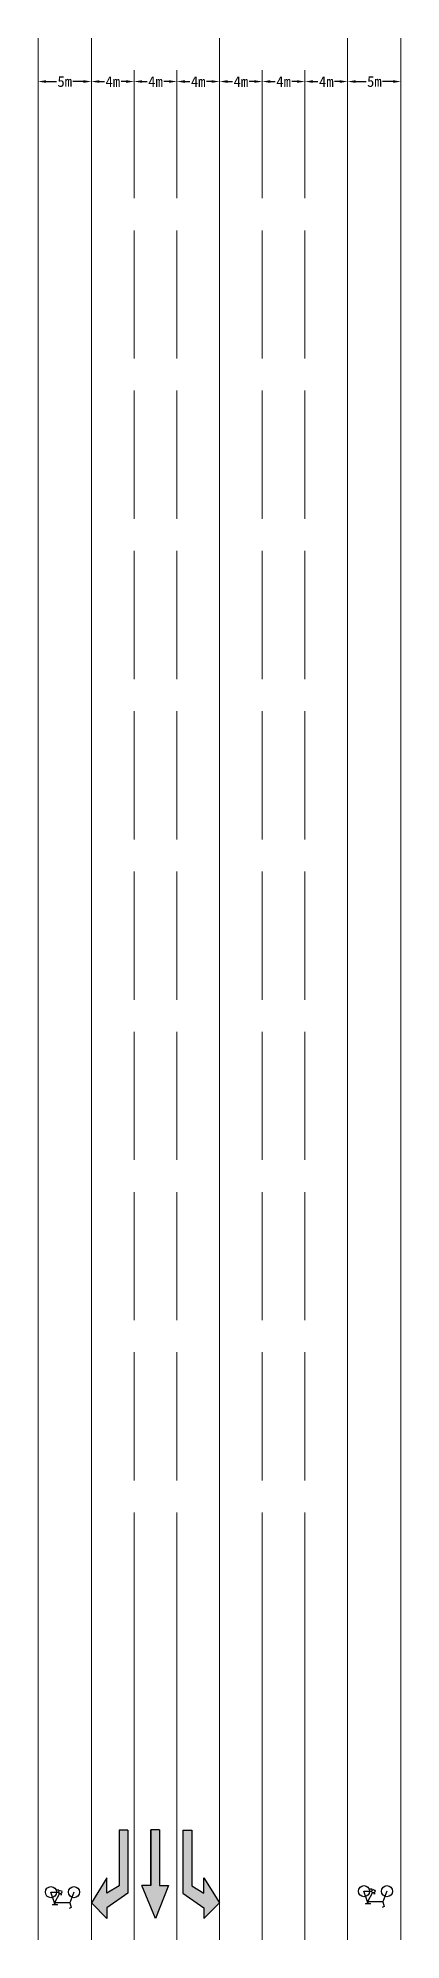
# Model space of a CAD drawing. Header units: millimetres. Extents: x -314 to 886, y 2238 to 2743.
# Drawn here: x 269.2 to 303.2, y 2459.8 to 2637.8 of the extents above; entities that cross this region are included whole.
import ezdxf

# ---------------------------------------------------------------- set-up
doc = ezdxf.new("R2010")
doc.units = ezdxf.units.MM
doc.linetypes.add('ACAD_ISO02W100', pattern=[15, 12, -3])
doc.layers.add('块插入图层', color=7, linetype='Continuous')
doc.layers.add('标志标线层', color=6, linetype='Continuous', lineweight=15)
doc.layers.add('路口层', color=4, linetype='Continuous', lineweight=9)
doc.styles.get("Standard").update_dxf_attribs({"font": ''})
doc.styles.get('Standard').set_extended_font_data('SimSun')
doc.dimstyles.new('m', dxfattribs={"dimtxt": 1, "dimasz": 0.75, "dimexe": 0.18, "dimexo": 0.0625, "dimgap": 0.09, "dimtad": 0, "dimtih": 1, "dimtoh": 1, "dimdsep": 46, "dimtxsty": 'Standard', "dimcen": 0.09, "dimse1": 1, "dimse2": 1, "dimadec": 0, "dimazin": 0, "dimtfac": 1, "dimtofl": 0, "dimtmove": 0, "dimatfit": 3, "dimfxl": 0.18, "dimtolj": 1, "dimtzin": 0, "dimarcsym": 0})

msp = doc.modelspace()

# ---------------------------------------------------------------- blocks, each defined once
blk = doc.blocks.new('*D34')
at = {"layer": 'Defpoints', "color": 0}
for p in [(274.18, 2637.77), (278.18, 2637.77), (278.18, 2633.7)]:
    blk.add_point(p, dxfattribs=at)
at = {"layer": '标志标线层', "color": 0, "lineweight": -2}
for p, q in [((274.93, 2633.7), (275.4, 2633.7)), ((277.43, 2633.7), (276.95, 2633.7))]:
    blk.add_line(p, q, dxfattribs=at)
at = {"layer": '标志标线层', "color": 0}
for points in [[(274.93, 2633.83), (274.93, 2633.58), (274.18, 2633.7)], [(277.43, 2633.83), (277.43, 2633.58), (278.18, 2633.7)]]:
    blk.add_solid(points, dxfattribs=at)
at = {"layer": '标志标线层', "color": 0, "insert": (276.18, 2633.7), "char_height": 1, "attachment_point": 5}
blk.add_mtext('\\A1;4m', dxfattribs=at)
blk = doc.blocks.new('*D26')
at = {"layer": 'Defpoints', "color": 0}
for p in [(282.18, 2637.77), (278.18, 2633.7), (282.18, 2633.7)]:
    blk.add_point(p, dxfattribs=at)
at = {"layer": '标志标线层', "color": 0, "lineweight": -2}
for p, q in [((278.93, 2633.7), (279.4, 2633.7)), ((281.43, 2633.7), (280.95, 2633.7))]:
    blk.add_line(p, q, dxfattribs=at)
at = {"layer": '标志标线层', "color": 0}
for points in [[(278.93, 2633.83), (278.93, 2633.58), (278.18, 2633.7)], [(281.43, 2633.83), (281.43, 2633.58), (282.18, 2633.7)]]:
    blk.add_solid(points, dxfattribs=at)
at = {"layer": '标志标线层', "color": 0, "insert": (280.18, 2633.7), "char_height": 1, "attachment_point": 5}
blk.add_mtext('\\A1;4m', dxfattribs=at)
blk = doc.blocks.new('*D27')
at = {"layer": 'Defpoints', "color": 0}
for p in [(282.18, 2633.7), (286.18, 2633.7), (286.18, 2633.7)]:
    blk.add_point(p, dxfattribs=at)
at = {"layer": '标志标线层', "color": 0, "lineweight": -2}
for p, q in [((282.93, 2633.7), (283.4, 2633.7)), ((285.43, 2633.7), (284.95, 2633.7))]:
    blk.add_line(p, q, dxfattribs=at)
at = {"layer": '标志标线层', "color": 0}
for points in [[(282.93, 2633.83), (282.93, 2633.58), (282.18, 2633.7)], [(285.43, 2633.83), (285.43, 2633.58), (286.18, 2633.7)]]:
    blk.add_solid(points, dxfattribs=at)
at = {"layer": '标志标线层', "color": 0, "insert": (284.18, 2633.7), "char_height": 1, "attachment_point": 5}
blk.add_mtext('\\A1;4m', dxfattribs=at)
blk = doc.blocks.new('*D35')
at = {"layer": 'Defpoints', "color": 0}
for p in [(290.18, 2637.77), (294.18, 2637.77), (290.18, 2633.7)]:
    blk.add_point(p, dxfattribs=at)
at = {"layer": '标志标线层', "color": 0, "lineweight": -2}
for p, q in [((290.93, 2633.7), (291.4, 2633.7)), ((293.43, 2633.7), (292.95, 2633.7))]:
    blk.add_line(p, q, dxfattribs=at)
at = {"layer": '标志标线层', "color": 0}
for points in [[(290.93, 2633.83), (290.93, 2633.58), (290.18, 2633.7)], [(293.43, 2633.83), (293.43, 2633.58), (294.18, 2633.7)]]:
    blk.add_solid(points, dxfattribs=at)
at = {"layer": '标志标线层', "color": 0, "insert": (292.18, 2633.7), "char_height": 1, "attachment_point": 5}
blk.add_mtext('\\A1;4m', dxfattribs=at)
blk = doc.blocks.new('*D36')
at = {"layer": 'Defpoints', "color": 0}
for p in [(294.18, 2637.77), (298.18, 2637.77), (294.18, 2633.7)]:
    blk.add_point(p, dxfattribs=at)
at = {"layer": '标志标线层', "color": 0, "lineweight": -2}
for p, q in [((294.93, 2633.7), (295.4, 2633.7)), ((297.43, 2633.7), (296.95, 2633.7))]:
    blk.add_line(p, q, dxfattribs=at)
at = {"layer": '标志标线层', "color": 0}
for points in [[(294.93, 2633.83), (294.93, 2633.58), (294.18, 2633.7)], [(297.43, 2633.83), (297.43, 2633.58), (298.18, 2633.7)]]:
    blk.add_solid(points, dxfattribs=at)
at = {"layer": '标志标线层', "color": 0, "insert": (296.18, 2633.7), "char_height": 1, "attachment_point": 5}
blk.add_mtext('\\A1;4m', dxfattribs=at)
blk = doc.blocks.new('*D37')
at = {"layer": 'Defpoints', "color": 0}
for p in [(290.18, 2637.77), (286.18, 2633.7), (290.18, 2633.7)]:
    blk.add_point(p, dxfattribs=at)
at = {"layer": '标志标线层', "color": 0, "lineweight": -2}
for p, q in [((286.93, 2633.7), (287.4, 2633.7)), ((289.43, 2633.7), (288.95, 2633.7))]:
    blk.add_line(p, q, dxfattribs=at)
at = {"layer": '标志标线层', "color": 0}
for points in [[(286.93, 2633.83), (286.93, 2633.58), (286.18, 2633.7)], [(289.43, 2633.83), (289.43, 2633.58), (290.18, 2633.7)]]:
    blk.add_solid(points, dxfattribs=at)
at = {"layer": '标志标线层', "color": 0, "insert": (288.18, 2633.7), "char_height": 1, "attachment_point": 5}
blk.add_mtext('\\A1;4m', dxfattribs=at)
blk = doc.blocks.new('*D38')
at = {"layer": 'Defpoints', "color": 0}
for p in [(269.18, 2637.77), (274.18, 2633.7), (274.18, 2633.7)]:
    blk.add_point(p, dxfattribs=at)
at = {"layer": '标志标线层', "color": 0, "lineweight": -2}
for p, q in [((269.93, 2633.7), (270.91, 2633.7)), ((273.43, 2633.7), (272.44, 2633.7))]:
    blk.add_line(p, q, dxfattribs=at)
at = {"layer": '标志标线层', "color": 0}
for points in [[(269.93, 2633.83), (269.93, 2633.58), (269.18, 2633.7)], [(273.43, 2633.83), (273.43, 2633.58), (274.18, 2633.7)]]:
    blk.add_solid(points, dxfattribs=at)
at = {"layer": '标志标线层', "color": 0, "insert": (271.68, 2633.7), "char_height": 1, "attachment_point": 5}
blk.add_mtext('\\A1;5m', dxfattribs=at)
blk = doc.blocks.new('*D39')
at = {"layer": 'Defpoints', "color": 0}
for p in [(303.18, 2637.77), (298.18, 2633.7), (303.18, 2633.7)]:
    blk.add_point(p, dxfattribs=at)
at = {"layer": '标志标线层', "color": 0, "lineweight": -2}
for p, q in [((298.93, 2633.7), (299.91, 2633.7)), ((302.43, 2633.7), (301.44, 2633.7))]:
    blk.add_line(p, q, dxfattribs=at)
at = {"layer": '标志标线层', "color": 0}
for points in [[(298.93, 2633.83), (298.93, 2633.58), (298.18, 2633.7)], [(302.43, 2633.83), (302.43, 2633.58), (303.18, 2633.7)]]:
    blk.add_solid(points, dxfattribs=at)
at = {"layer": '标志标线层', "color": 0, "insert": (300.68, 2633.7), "char_height": 1, "attachment_point": 5}
blk.add_mtext('\\A1;5m', dxfattribs=at)
blk = doc.blocks.new('直行线')
h = blk.add_hatch(color=6)
h.dxf.hatch_style = 1
h.paths.add_polyline_path([(-29.3, -74.4), (-9.3, -74.4), (-9.3, -199.4), (10.7, -199.4), (10.7, -74.4), (30.7, -74.4), (0, 0)])
at = {"color": 6}
for p, q in [((-29.3, -74.4), (0, 0)), ((0, 0), (30.7, -74.4)), ((-9.3, -74.4), (-29.3, -74.4)), ((-9.3, -199.4), (-9.3, -74.4)), ((10.7, -199.4), (10.7, -74.4)), ((10.7, -74.4), (10.7, -199.4)), ((10.7, -74.4), (30.7, -74.4)), ((-9.3, -199.4), (10.7, -199.4))]:
    blk.add_line(p, q, dxfattribs=at)
blk = doc.blocks.new('右转线')
h = blk.add_hatch(color=6)
h.dxf.hatch_style = 1
h.paths.add_polyline_path([(0, 0), (-35.1, 35.3), (-35.1, 10.9), (-82.2, -21.6), (-82.2, -38.2), (-82.2, -163.2), (-62.2, -163.2), (-62.2, -38.2), (-35.1, -21.6), (-35.1, -56.6)])
at = {"color": 6}
for p, q in [((-82.2, -21.6), (-35.1, 10.9)), ((-35.1, 10.9), (-35.1, 35.3)), ((-35.1, 35.3), (0, 0)), ((-35.1, -56.6), (0, 0)), ((-82.2, -38.2), (-82.2, -21.6)), ((-82.2, -163.2), (-82.2, -38.2)), ((-62.2, -38.2), (-35.1, -21.6)), ((-62.2, -163.2), (-62.2, -38.2)), ((-35.1, -21.6), (-35.1, -56.6)), ((-82.2, -163.2), (-62.2, -163.2))]:
    blk.add_line(p, q, dxfattribs=at)
blk = doc.blocks.new('左转线')
h = blk.add_hatch(color=6)
h.dxf.hatch_style = 1
h.paths.add_polyline_path([(35.1, -56.6), (35.1, -21.6), (62.2, -38.2), (62.2, -163.2), (82.2, -163.2), (82.2, -38.2), (82.2, -21.6), (35.1, 10.9), (35.1, 35.3), (0, 0)])
at = {"color": 6}
for p, q in [((35.1, 35.3), (0, 0)), ((35.1, -56.6), (0, 0)), ((35.1, 10.9), (35.1, 35.3)), ((82.2, -21.6), (35.1, 10.9)), ((62.2, -38.2), (35.1, -21.6)), ((35.1, -21.6), (35.1, -56.6)), ((62.2, -163.2), (62.2, -38.2)), ((82.2, -38.2), (82.2, -21.6)), ((82.2, -163.2), (82.2, -38.2)), ((82.2, -163.2), (62.2, -163.2))]:
    blk.add_line(p, q, dxfattribs=at)
blk = doc.blocks.new('自行车道')
at = {"color": 6}
for p, q in [((-7.3, -19.3), (0, 0)), ((-2.5, 8.2), (1.4, 10)), ((0, 0), (-2.5, 8.2)), ((0, 0), (27.8, 0)), ((18.7, -16.7), (27.8, 0)), ((27.8, 1.5), (22.2, 3.5)), ((22.2, 3.5), (31.1, 3.5)), ((31.1, 3.5), (27.8, 1.5)), ((27.8, 0), (27.8, 1.5)), ((27.8, 0), (34.1, -19.3)), ((14.2, -14.5), (16.9, -14.5)), ((16.1, -16.5), (15.4, -14.5)), ((19.2, -21.5), (21.3, -23.7)), ((23, -23.7), (19.6, -23.7)), ((34.1, -19.3), (20.2, -19.3))]:
    blk.add_line(p, q, dxfattribs=at)
for centre, radius in [((-7.3, -19.3), 10), ((17.2, -19.3), 3), ((34.1, -19.3), 10)]:
    blk.add_circle(centre, radius, dxfattribs=at)

# ---------------------------------------------------------------- dimensions: what is measured, and where the dimension line sits
at = {"layer": '标志标线层'}
for base, p1, p2, picture, middle in [((274.175, 2633.704), (269.175, 2637.774), (274.175, 2633.704), '*D38', (271.675, 2633.704)), ((278.175, 2633.704), (274.175, 2637.774), (278.175, 2637.774), '*D34', (276.175, 2633.704)), ((282.175, 2633.704), (278.175, 2633.704), (282.175, 2637.774), '*D26', (280.175, 2633.704)), ((290.175, 2633.704), (286.175, 2633.704), (290.175, 2637.774), '*D37', (288.175, 2633.704)), ((290.175, 2633.704), (294.175, 2637.774), (290.175, 2637.774), '*D35', (292.175, 2633.704)), ((294.175, 2633.704), (298.175, 2637.774), (294.175, 2637.774), '*D36', (296.175, 2633.704)), ((303.175, 2633.704), (298.175, 2633.704), (303.175, 2637.774), '*D39', (300.675, 2633.704)), ((286.175, 2633.704), (282.175, 2633.704), (286.175, 2633.704), '*D27', (284.175, 2633.704))]:
    dim = msp.add_linear_dim(base=base, p1=p1, p2=p2, dimstyle='m', override={"dimpost": 'm'}, dxfattribs=at)
    dim.commit()
    dim.dimension.update_dxf_attribs({"geometry": picture, "text_midpoint": middle})

# ---------------------------------------------------------------- linework, layer by layer
at = {"layer": '标志标线层'}
for p, q in [((274.175, 2487.774), (274.175, 2637.774)), ((286.175, 2459.774), (286.175, 2637.774)), ((298.175, 2459.774), (298.175, 2637.774)), ((274.175, 2459.774), (274.175, 2487.774)), ((278.175, 2459.774), (278.175, 2487.774)), ((282.175, 2459.774), (282.175, 2487.774)), ((290.175, 2459.774), (290.175, 2487.774)), ((294.175, 2459.774), (294.175, 2487.774))]:
    msp.add_line(p, q, dxfattribs=at)
at = {"layer": '标志标线层', "linetype": 'ACAD_ISO02W100'}
for p, q in [((278.175, 2487.774), (278.175, 2637.774)), ((282.175, 2487.774), (282.175, 2637.774)), ((290.175, 2487.774), (290.175, 2637.774)), ((294.175, 2487.774), (294.175, 2637.774))]:
    msp.add_line(p, q, dxfattribs=at)
at = {"layer": '路口层'}
for p, q in [((269.175, 2459.774), (269.175, 2637.774)), ((303.175, 2459.774), (303.175, 2637.774))]:
    msp.add_line(p, q, dxfattribs=at)

# ---------------------------------------------------------------- block references
at = {"layer": '块插入图层', "color": 6, "lineweight": 5, "rotation": 180}
for name, p, xscale, yscale, zscale in [('右转线', (274.175, 2463.245), 0.04166666666666666, 0.04166666666666666, 0.04166666666666666), ('直行线', (280.175, 2461.774), 0.04166666666666666, 0.04166666666666666, 0.04166666666666666), ('左转线', (286.175, 2463.245), 0.04166666666666666, 0.04166666666666666, 0.04166666666666666), ('自行车道', (272.162, 2463.245), 0.05208333333333333, 0.05208333333333333, 0.05208333333333333), ('自行车道', (301.484, 2463.334), 0.05208333333333333, 0.05208333333333333, 0.05208333333333333)]:
    msp.add_blockref(name, p, dxfattribs=dict(at, xscale=xscale, yscale=yscale, zscale=zscale))

msp.set_redraw_order([(e.dxf.handle, doc.entitydb.next_handle()) for e in msp.query("TEXT MTEXT ATTDEF DIMENSION ARC_DIMENSION")])  # texts and dimensions are drawn at this point

doc.saveas('drawing.dxf')
